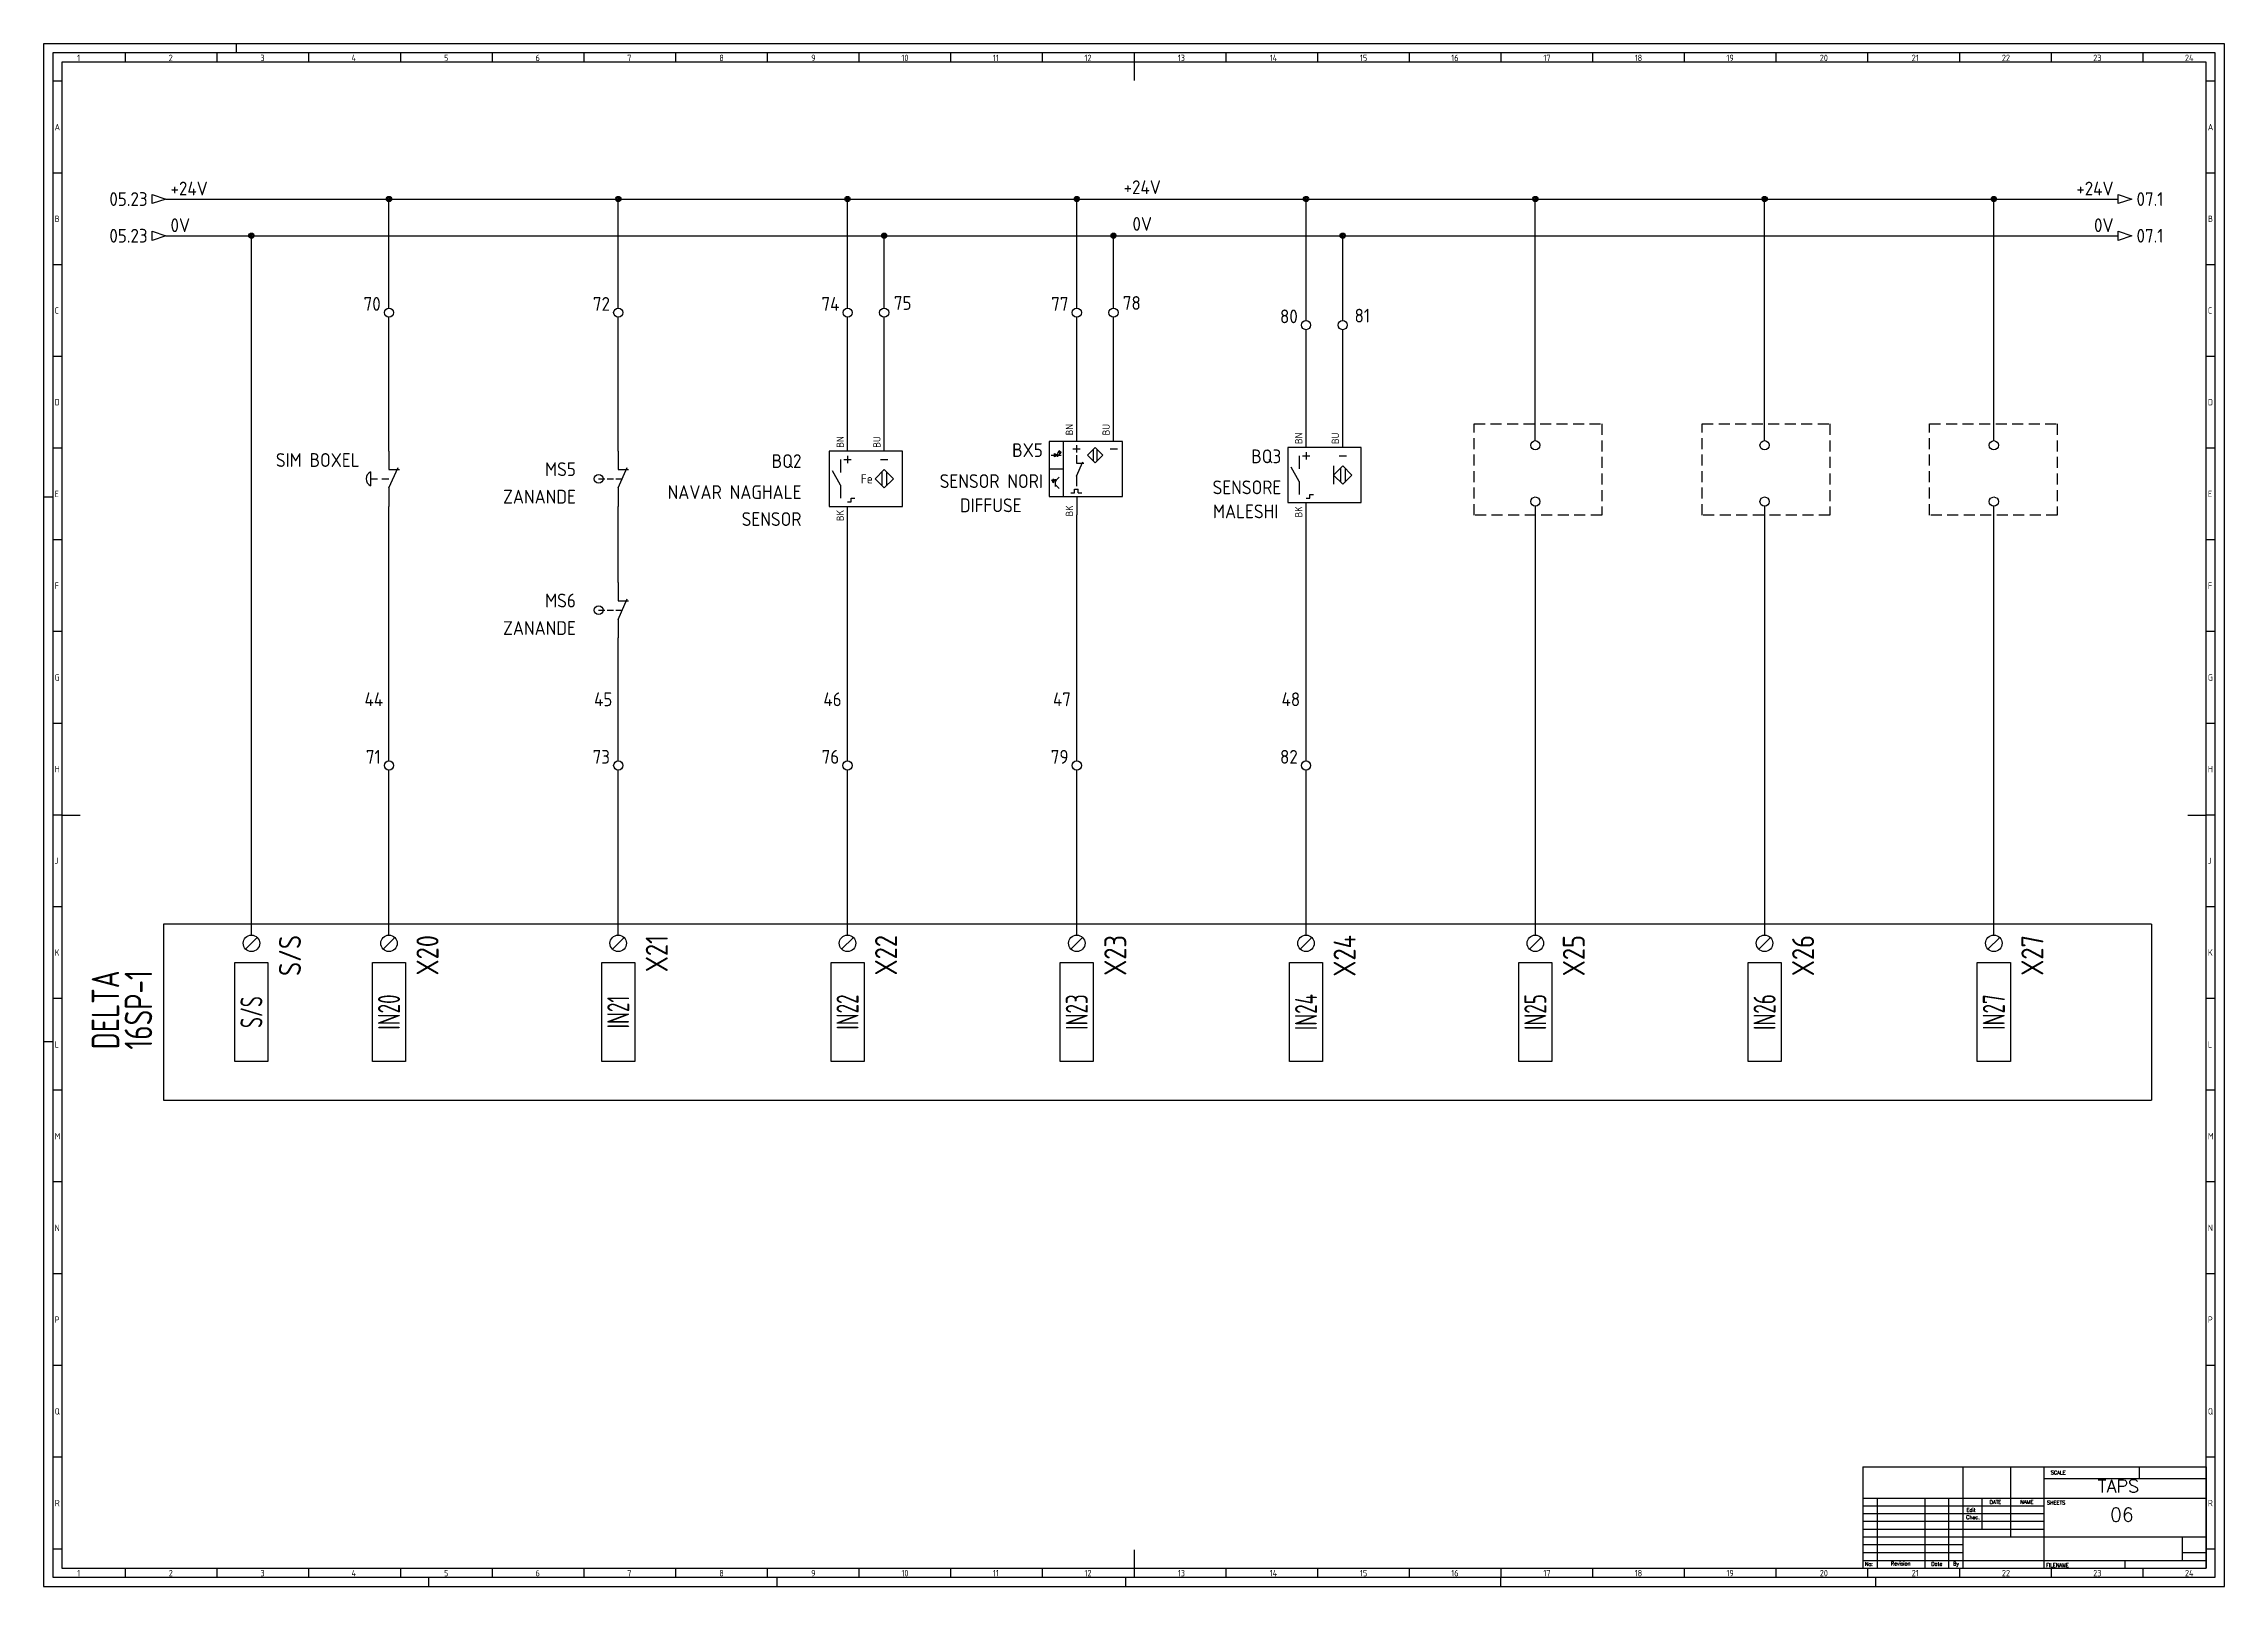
# Model space of a CAD drawing. Header units: millimetres. Extents: x 0 to 1189, y 5 to 846.
import ezdxf
from ezdxf.enums import TextEntityAlignment as Align

# ---------------------------------------------------------------- set-up
doc = ezdxf.new("R2010")
doc.units = ezdxf.units.MM
doc.header["$LTSCALE"] = 12
doc.linetypes.add('DASHED', pattern=[0.75, 0.5, -0.25])
doc.linetypes.add('HIDDEN2', pattern=[0.1875, 0.125, -0.0625])
for name, color, linetype in [('025', 1, 'Continuous'), ('035', 5, 'Continuous'), ('07', 7, 'Continuous'), ('DESC', 1, 'Continuous'), ('LOCBOX', 92, 'HIDDEN2'), ('MISC', 2, 'Continuous'), ('RED_2.5mm^2', 1, 'Continuous'), ('SYMS', 7, 'Continuous'), ('TAGS', 51, 'Continuous'), ('TERMS', 4, 'Continuous'), ('WIRENO', 70, 'Continuous'), ('WIREREF', 61, 'Continuous'), ('WIREREF_DEST', 61, 'Continuous'), ('XREF', 7, 'Continuous')]:
    doc.layers.add(name, color=color, linetype=linetype)
doc.styles.add('ISO Proportional', font='isocp.shx')
doc.styles.add('WD', font='romans.shx')
doc.styles.add('WD_IEC', font='ISOCP2.shx', dxfattribs={"width": 0.9, "height": 4})

# ---------------------------------------------------------------- blocks, each defined once
blk = doc.blocks.new('IEC_border_a0')
at = {"layer": '035', "color": 0}
for p, q in [((0, 841), (0, 0)), ((1189, 841), (0, 841)), ((44.5, 836), (44.5, 831)), ((94.5, 836), (94.5, 831)), ((105, 841), (105, 836)), ((144.5, 836), (144.5, 831)), ((194.5, 836), (194.5, 831)), ((244.5, 836), (244.5, 831)), ((294.5, 836), (294.5, 831)), ((344.5, 836), (344.5, 831)), ((394.5, 836), (394.5, 831)), ((444.5, 836), (444.5, 831)), ((494.5, 836), (494.5, 831)), ((544.5, 836), (544.5, 831)), ((594.5, 836), (594.5, 831)), ((644.5, 836), (644.5, 831)), ((694.5, 836), (694.5, 831)), ((744.5, 836), (744.5, 831)), ((794.5, 836), (794.5, 831)), ((844.5, 836), (844.5, 831)), ((894.5, 836), (894.5, 831)), ((944.5, 836), (944.5, 831)), ((994.5, 836), (994.5, 831)), ((1044.5, 836), (1044.5, 831)), ((1094.5, 836), (1094.5, 831)), ((1144.5, 836), (1144.5, 831)), ((1189, 0), (1189, 841)), ((10, 820.5), (5, 820.5)), ((1184, 820.5), (1179, 820.5)), ((10, 770.5), (5, 770.5)), ((1184, 770.5), (1179, 770.5)), ((10, 720.5), (5, 720.5)), ((1184, 720.5), (1179, 720.5)), ((10, 670.5), (5, 670.5)), ((1184, 670.5), (1179, 670.5)), ((10, 620.5), (5, 620.5)), ((1184, 620.5), (1179, 620.5)), ((0, 594), (5, 594)), ((10, 570.5), (5, 570.5)), ((1184, 570.5), (1179, 570.5)), ((10, 520.5), (5, 520.5)), ((1184, 520.5), (1179, 520.5)), ((10, 470.5), (5, 470.5)), ((1184, 470.5), (1179, 470.5)), ((10, 420.5), (5, 420.5)), ((1184, 420.5), (1179, 420.5)), ((1184, 420.5), (1179, 420.5)), ((10, 370.5), (5, 370.5)), ((1184, 370.5), (1179, 370.5)), ((10, 320.5), (5, 320.5)), ((1184, 320.5), (1179, 320.5)), ((0, 297), (5, 297)), ((10, 270.5), (5, 270.5)), ((1184, 270.5), (1179, 270.5)), ((1184, 270.5), (1179, 270.5)), ((10, 220.5), (5, 220.5)), ((1184, 220.5), (1179, 220.5)), ((10, 170.5), (5, 170.5)), ((1184, 170.5), (1179, 170.5)), ((10, 120.5), (5, 120.5)), ((1184, 120.5), (1179, 120.5)), ((10, 70.5), (5, 70.5)), ((1184, 70.5), (1179, 70.5)), ((10, 20.4), (5.1, 20.4)), ((1184, 20.4), (1179, 20.4)), ((0, 0), (1189, 0)), ((44.5, 10), (44.5, 5)), ((94.5, 10), (94.5, 5)), ((144.5, 10), (144.5, 5)), ((194.5, 10), (194.5, 5)), ((210, 0), (210, 5)), ((244.5, 10), (244.5, 5)), ((294.5, 10), (294.5, 5)), ((344.5, 10), (344.5, 5)), ((394.5, 10), (394.5, 5)), ((400, 0), (400, 5)), ((444.5, 10), (444.5, 5)), ((494.5, 10), (494.5, 5)), ((544.5, 10), (544.5, 5)), ((590, 0), (590, 5)), ((594.5, 10), (594.5, 5)), ((644.5, 10), (644.5, 5)), ((694.5, 10), (694.5, 5)), ((744.5, 10), (744.5, 5)), ((744.5, 10), (744.5, 5)), ((794.5, 10), (794.5, 5)), ((794.5, 0), (794.5, 5)), ((844.5, 10), (844.5, 5)), ((894.5, 10), (894.5, 5)), ((944.5, 10), (944.5, 5)), ((994.5, 10), (994.5, 5)), ((999, 0), (999, 5)), ((1044.5, 10), (1044.5, 5)), ((1094.5, 10), (1094.5, 5)), ((1144.5, 10), (1144.5, 5))]:
    blk.add_line(p, q, dxfattribs=at)
blk.add_lwpolyline([(10, 10), (1179, 10), (1179, 831), (10, 831)], close=True, dxfattribs=at)
at = {"layer": '07', "color": 0}
for p, q in [((594.5, 831), (594.5, 821)), ((10, 420.5), (20, 420.5)), ((1169, 420.5), (1179, 420.5)), ((594.5, 20), (594.5, 10))]:
    blk.add_line(p, q, dxfattribs=at)
blk.add_lwpolyline([(5, 5), (1184, 5), (1184, 836), (5, 836)], close=True, dxfattribs=at)
at = {"layer": '035', "color": 0, "style": 'ISO Proportional'}
for s, p in [('1', (18.3, 831.5)), ('2', (68.2, 831.5)), ('3', (118.2, 831.5)), ('4', (167.9, 831.5)), ('5', (218.3, 831.5)), ('6', (268.2, 831.5)), ('7', (318.2, 831.5)), ('8', (368.4, 831.5)), ('9', (418.5, 831.5)), ('10', (467.7, 831.5)), ('11', (517.5, 831.5)), ('12', (567.5, 831.5)), ('13', (618.4, 831.5)), ('14', (668.5, 831.5)), ('15', (717.7, 831.5)), ('16', (767.5, 831.5)), ('17', (817.7, 831.5)), ('18', (867.5, 831.5)), ('19', (917.5, 831.5)), ('20', (968.4, 831.5)), ('21', (1018.5, 831.5)), ('22', (1067.7, 831.5)), ('23', (1117.5, 831.5)), ('24', (1167.5, 831.5)), ('A', (6, 793.8)), ('A', (1180, 793.8)), ('B', (6, 743.8)), ('B', (1180, 743.8)), ('C', (6, 693.8)), ('C', (1180, 693.8)), ('D', (6, 643.8)), ('D', (1180, 643.8)), ('E', (6, 593.8)), ('E', (1180, 593.8)), ('F', (6, 543.8)), ('F', (1180, 543.8)), ('G', (6, 493.8)), ('G', (1180, 493.8)), ('H', (6, 443.8)), ('H', (1180, 443.8)), ('J', (6, 393.8)), ('J', (1180, 393.8)), ('K', (6, 343.8)), ('K', (1180, 343.8)), ('L', (6, 293.7)), ('L', (1180, 293.7)), ('M', (6, 243.7)), ('M', (1180, 243.7)), ('N', (6, 193.7)), ('N', (1180, 193.7)), ('P', (6, 143.7)), ('P', (1180, 143.7)), ('Q', (6, 93.7)), ('Q', (1180, 93.7)), ('R', (6.1, 43.7)), ('R', (1180, 43.7)), ('1', (18.3, 5.5)), ('2', (68.2, 5.5)), ('3', (118.2, 5.5)), ('4', (167.9, 5.5)), ('5', (218.3, 5.5)), ('6', (268.2, 5.5)), ('7', (318.2, 5.5)), ('8', (368.4, 5.5)), ('9', (418.5, 5.5)), ('10', (467.7, 5.5)), ('11', (517.5, 5.5)), ('12', (567.5, 5.5)), ('13', (618.4, 5.5)), ('14', (668.5, 5.5)), ('15', (717.7, 5.5)), ('16', (767.5, 5.5)), ('17', (817.7, 5.5)), ('18', (867.5, 5.5)), ('19', (917.5, 5.5)), ('20', (968.4, 5.5)), ('21', (1018.5, 5.5)), ('22', (1067.7, 5.5)), ('23', (1117.5, 5.5)), ('24', (1167.5, 5.5))]:
    blk.add_text(s, height=3.5, dxfattribs=at).set_placement(p)
blk = doc.blocks.new('IEC_tblock_a0')
at = {"layer": '035'}
for p, q in [((-106.6, 55.2), (-106.6, 17)), ((-88.4, 48.9), (0, 48.9)), ((-36.4, 55.2), (-36.4, 48.9)), ((-179.4, 38.2), (-179.4, 0)), ((-153.4, 38.2), (-153.4, 0)), ((-140.4, 38.2), (-140.4, 0)), ((-122.2, 38.2), (-122.2, 21.2)), ((-187.2, 34), (-88.4, 34)), ((-187.2, 29.8), (-88.4, 29.8)), ((-187.2, 25.5), (-88.4, 25.5)), ((-187.2, 21.2), (-88.4, 21.2)), ((-187.2, 17), (-132.6, 17)), ((-187.2, 12.8), (-132.6, 12.8)), ((-187.2, 8.5), (-132.6, 8.5)), ((-187.2, 4.2), (0, 4.2)), ((-44.2, 4.2), (-44.2, 0)), ((-13, 8.5), (0, 8.5))]:
    blk.add_line(p, q, dxfattribs=at)
at = {"layer": '07'}
for p, q in [((-187.2, 55.2), (0, 55.2)), ((-187.2, 55.2), (-187.2, 0)), ((-132.6, 55.2), (-132.6, 0)), ((-88.4, 55.2), (-88.4, 0)), ((0, 55.2), (0, 0)), ((-187.2, 38.2), (0, 38.2)), ((-132.6, 17), (0, 17)), ((-13, 17), (-13, 4.2)), ((-187.2, 0), (0, 0))]:
    blk.add_line(p, q, dxfattribs=at)
at = {"style": 'WD'}
for tag, p in [('SCALE', (-69.9, 51.1)), ('SH', (-8.7, 10.1)), ('FILENAME', (-68.1, 0.8))]:
    blk.add_attdef(tag, p, '', height=2, dxfattribs=at)
for tag, height, p in [('CKDATE', 2, (-114.9, 26.6)), ('EDDATE', 2, (-115, 30.8)), ('EDBY', 2, (-98, 30.9)), ('CKBY', 2, (-97.9, 26.3)), ('PROJDESC', 5, (-45.9, 29.2)), ('DWGDESC', 5, (-44.9, 19.7)), ('DWGNO', 3.5, (-48.5, 9.5))]:
    blk.add_attdef(tag, text='', height=height, dxfattribs=at).set_placement(p, align=Align.CENTER)
at = {"style": 'WD', "flags": 1}
blk.add_attdef('WD_TB', (-120.9, 11.9), '', height=2, dxfattribs=at)
at = {"layer": '025', "style": 'WD'}
for s, p in [('SCALE', (-80.6, 51.1)), ('NAME', (-97.7, 35.1)), ('No:', (-183.8, 1.2)), ('Revision', (-166.5, 1.5)), ('Date', (-146.8, 1.3)), ('By', (-136.3, 1.4))]:
    blk.add_text(s, height=2, dxfattribs=at).set_placement(p, align=Align.CENTER)
for s, p in [('DATE', (-118, 35)), ('SHEETS', (-86.7, 34.7)), ('Chec.', (-130.8, 26.7)), ('Edit', (-130.6, 30.7)), ('FILENAME', (-87.2, 0.6))]:
    blk.add_text(s, height=2, dxfattribs=at).set_placement(p)
blk = doc.blocks.new('PLCIO_F85')
blk.add_line((1036, 48), (1036, -48))
at = {"layer": 'SYMS'}
for p, q in [((-48, 48), (-48, -48)), ((1036, 48), (-48, 48)), ((-3.2, 34.3), (3.2, 40.7)), ((71.8, 34.3), (78.2, 40.7)), ((196.8, 34.3), (203.2, 40.7)), ((321.8, 34.3), (328.2, 40.7)), ((446.8, 34.3), (453.2, 40.7)), ((571.8, 34.3), (578.2, 40.7)), ((696.8, 34.3), (703.2, 40.7)), ((821.8, 34.3), (828.2, 40.7)), ((946.8, 34.3), (953.2, 40.7)), ((-9, -27), (-9, 27)), ((-9, 27), (9, 27)), ((9, 27), (9, -27)), ((66, -27), (66, 27)), ((66, 27), (84, 27)), ((84, 27), (84, -27)), ((191, -27), (191, 27)), ((191, 27), (209, 27)), ((209, 27), (209, -27)), ((316, -27), (316, 27)), ((316, 27), (334, 27)), ((334, 27), (334, -27)), ((441, -27), (441, 27)), ((441, 27), (459, 27)), ((459, 27), (459, -27)), ((566, -27), (566, 27)), ((566, 27), (584, 27)), ((584, 27), (584, -27)), ((691, -27), (691, 27)), ((691, 27), (709, 27)), ((709, 27), (709, -27)), ((816, -27), (816, 27)), ((816, 27), (834, 27)), ((834, 27), (834, -27)), ((941, -27), (941, 27)), ((941, 27), (959, 27)), ((959, 27), (959, -27)), ((9, -27), (-9, -27)), ((84, -27), (66, -27)), ((209, -27), (191, -27)), ((334, -27), (316, -27)), ((459, -27), (441, -27)), ((584, -27), (566, -27)), ((709, -27), (691, -27)), ((834, -27), (816, -27)), ((959, -27), (941, -27)), ((-48, -48), (1036, -48))]:
    blk.add_line(p, q, dxfattribs=at)
for centre in [(0, 37.5), (75, 37.5), (200, 37.5), (325, 37.5), (450, 37.5), (575, 37.5), (700, 37.5), (825, 37.5), (950, 37.5)]:
    blk.add_circle(centre, 4.5, dxfattribs=at)
at = {"layer": 'SYMS', "style": 'WD_IEC', "width": 0.9}
for tag, p in [('TERMDESC01', (6.2, 60)), ('TERMDESC02', (81.2, 60)), ('TERMDESC03', (206.2, 60)), ('TERMDESC04', (331.2, 60)), ('TERMDESC05', (456.2, 60)), ('TERMDESC06', (581.2, 60)), ('TERMDESC07', (706.2, 60)), ('TERMDESC08', (831.2, 60)), ('TERMDESC09', (956.2, 60))]:
    blk.add_attdef(tag, text='', height=12, rotation=90, dxfattribs=at).set_placement(p, align=Align.TOP_LEFT)
at = {"layer": 'SYMS', "style": 'WD_IEC', "width": 0.9, "flags": 1}
for tag, p in [('X2TERM01', (0, 42)), ('X2TERM02', (75, 42)), ('X2TERM03', (200, 42)), ('X2TERM04', (325, 42)), ('X2TERM05', (450, 42)), ('X2TERM06', (575, 42)), ('X2TERM07', (700, 42)), ('X2TERM08', (825, 42)), ('X2TERM09', (950, 42))]:
    blk.add_attdef(tag, text='', height=1.92, rotation=90, dxfattribs=at).set_placement(p, align=Align.RIGHT)
at = {"layer": 'SYMS', "style": 'WD_IEC', "width": 0.9}
for tag, p in [('TERM01', (15, 42)), ('TERM02', (90, 42)), ('TERM03', (215, 42)), ('TERM04', (340, 42)), ('TERM05', (465, 42)), ('TERM06', (590, 42)), ('TERM07', (715, 42)), ('TERM08', (840, 42)), ('TERM09', (965, 42))]:
    blk.add_attdef(tag, text='', height=12, rotation=90, dxfattribs=at).set_placement(p, align=Align.TOP_RIGHT)
at = {"layer": 'SYMS', "style": 'WD_IEC'}
for tag, width, p in [('INST', 0.8, (-159, 0)), ('MFG', 0.8, (-123, 0)), ('CAT', 0.8, (-105, 0)), ('LINE1', 0.9, (-87, 0)), ('LINE2', 0.9, (-69, 0)), ('DESC', 0.9, (-50.8, 0)), ('TAG', 0.9, (-30.9, 0)), ('LOC', 0.8, (-141, 0))]:
    blk.add_attdef(tag, text='', height=15, rotation=90, dxfattribs=dict(at, width=width)).set_placement(p, align=Align.CENTER)
at = {"layer": 'SYMS', "style": 'WD_IEC', "width": 0.7}
for tag, p in [('TAGA01', (0, 0)), ('TAGA02', (75, 0)), ('TAGA03', (200, 0)), ('TAGA04', (325, 0)), ('TAGA05', (450, 0)), ('TAGA06', (575, 0)), ('TAGA07', (700, 0)), ('TAGA08', (825, 0)), ('TAGA09', (950, 0))]:
    blk.add_attdef(tag, text='', height=12, rotation=90, dxfattribs=at).set_placement(p, align=Align.MIDDLE_CENTER)
at = {"layer": 'SYMS', "linetype": 'Continuous', "style": 'WD_IEC', "width": 0.9, "flags": 9}
blk.add_attdef('ASSYCODE', text='', height=1.92, rotation=90, dxfattribs=at).set_placement((-102.9, -22.1), align=Align.CENTER)
at = {"layer": 'SYMS', "style": 'WD_IEC', "width": 0.9}
for tag, p in [('DESCA01', (-9, -111)), ('DESCB01', (9, -111)), ('DESCC01', (27, -111)), ('DESCD01', (45, -111)), ('DESCE01', (63, -111)), ('DESCA02', (66, -111)), ('DESCB02', (84, -111)), ('DESCC02', (102, -111)), ('DESCD02', (120, -111)), ('DESCE02', (138, -111)), ('DESCA03', (191, -111)), ('DESCB03', (209, -111)), ('DESCC03', (227, -111)), ('DESCD03', (245, -111)), ('DESCE03', (263, -111)), ('DESCA04', (316, -111)), ('DESCB04', (334, -111)), ('DESCC04', (352, -111)), ('DESCD04', (370, -111)), ('DESCE04', (388, -111)), ('DESCA05', (441, -111)), ('DESCB05', (459, -111)), ('DESCC05', (477, -111)), ('DESCD05', (495, -111)), ('DESCE05', (513, -111)), ('DESCA06', (566, -111)), ('DESCB06', (584, -111)), ('DESCC06', (602, -111)), ('DESCD06', (620, -111)), ('DESCE06', (638, -111)), ('DESCA07', (691, -111)), ('DESCB07', (709, -111)), ('DESCC07', (727, -111)), ('DESCD07', (745, -111)), ('DESCE07', (763, -111)), ('DESCA08', (816, -111)), ('DESCB08', (834, -111)), ('DESCC08', (852, -111)), ('DESCD08', (870, -111)), ('DESCE08', (888, -111)), ('DESCA09', (941, -111)), ('DESCB09', (959, -111)), ('DESCC09', (977, -111)), ('DESCD09', (995, -111)), ('DESCE09', (1013, -111))]:
    blk.add_attdef(tag, text='', height=15, rotation=90, dxfattribs=at).set_placement(p, align=Align.RIGHT)
blk = doc.blocks.new('WDDOT')
for radius in [0.72, 0.449, 0.223]:
    blk.add_circle((0, 0), radius)
blk = doc.blocks.new('HA1D3')
blk.add_lwpolyline([(0, 0), (-3.75, -1.25), (-3.75, 1.25)], close=True)
at = {"style": 'WD_IEC'}
blk.add_attdef('XREF', text='', height=2.5, dxfattribs=at).set_placement((-5, 0), align=Align.MIDDLE_RIGHT)
at = {"style": 'WD_IEC', "flags": 1}
blk.add_attdef('SIGCODE', text='', height=1, dxfattribs=at).set_placement((-2.5, 1.8), align=Align.RIGHT)
at = {"style": 'WD_IEC'}
for tag, p, height, flags in [('X1TERM01', (0, 0), 0.32, 1), ('WIRENO', (1.25, 1), 2.5, 8)]:
    blk.add_attdef(tag, p, '', height=height, dxfattribs=dict(at, flags=flags))
blk.add_attdef('DESC1', text='', height=2.5, dxfattribs=at).set_placement((1.25, -1), align=Align.TOP_LEFT)
blk = doc.blocks.new('WD_WNH')
at = {"linetype": 'Continuous', "style": 'WD_IEC', "width": 0.8}
blk.add_attdef('WIRENO', text='', height=2.5, dxfattribs=at).set_placement((0, 0.75), align=Align.CENTER)
at = {"style": 'WD_IEC', "flags": 1}
for tag, p in [('W08USER', (0, 0.375)), ('W04USER', (0, 0.875)), ('W05USER', (0, 0.75)), ('W09USER', (0, 0.25)), ('W03USER', (0, 1)), ('W06USER', (0, 0.625)), ('W07USER', (0, 0.5)), ('W02USER', (0, 1.125)), ('W01USER', (0, 1.25)), ('W10USER', (0, 0.125))]:
    blk.add_attdef(tag, text='', height=0.08, dxfattribs=at).set_placement(p, align=Align.CENTER)
blk = doc.blocks.new('HA1S1')
blk.add_lwpolyline([(0, 1.25), (3.75, 0), (0, -1.25)], close=True)
at = {"style": 'WD_IEC'}
for tag, height, flags, p in [('WIRENO', 2.5, 8, (-1.25, 1)), ('SIGCODE', 1, 1, (5, 1.8))]:
    blk.add_attdef(tag, text='', height=height, dxfattribs=dict(at, flags=flags)).set_placement(p, align=Align.RIGHT)
at = {"style": 'WD_IEC', "flags": 1}
blk.add_attdef('X4TERM01', (0, 0), '', height=0.32, dxfattribs=at)
at = {"style": 'WD_IEC'}
blk.add_attdef('XREF', text='', height=2.5, dxfattribs=at).set_placement((5, 0), align=Align.MIDDLE_LEFT)
blk.add_attdef('DESC1', text='', height=2.5, dxfattribs=at).set_placement((-1.25, -1), align=Align.TOP_RIGHT)
blk = doc.blocks.new('VT0002')
blk.add_circle((0, 0), 1.25)
at = {"style": 'WD_IEC'}
for tag, p in [('INST', (-2.25, 6.5)), ('LOC', (-2.25, 3.5)), ('DESC1', (-2.25, -6.25)), ('DESC3', (-2.25, -12.25)), ('DESC2', (-2.25, -9.25))]:
    blk.add_attdef(tag, text='', height=2.5, dxfattribs=at).set_placement(p, align=Align.RIGHT)
at = {"style": 'WD_IEC', "flags": 1}
for tag, p, height in [('ASSYCODE', (2.75, 10.75), 1), ('CATDESC', (2.75, 9.25), 1), ('MFG', (2.75, 7.25), 1.5), ('CAT', (2.75, 4.75), 1.5), ('X4PIN01', (-1.25, 1), 0.25), ('X4TERM01', (-1.25, 0), 0.25), ('X4TERMDESC01', (-1.25, 0.5), 0.4), ('STRIPSEQ', (0, 0), 0.025), ('X2PIN01', (0, 2.25), 0.25), ('X2TERM01', (0, 1.25), 0.25), ('X8PIN01', (0, -0.25), 0.25), ('X2TERMDESC01', (0, 1.75), 0.4), ('X1PIN01', (1.25, 1), 0.25), ('X1TERM01', (1.25, 0), 0.25), ('X1TERMDESC01', (1.25, 0.5), 0.4), ('LINKTERM', (0, -0.04), 0.025), ('X8TERM01', (0, -1.25), 0.25), ('X8TERMDESC01', (0, -0.75), 0.4)]:
    blk.add_attdef(tag, p, '', height=height, dxfattribs=at)
at = {"style": 'WD_IEC', "flags": 8}
for tag, height, p in [('TAGSTRIP', 2.5, (-2.25, 0.5)), ('TERM01', 2, (-2.25, -3.25))]:
    blk.add_attdef(tag, text='', height=height, dxfattribs=at).set_placement(p, align=Align.RIGHT)
blk = doc.blocks.new('VPX11IN3')
for p, q in [((0, 6.25), (0, 4.25)), ((-1.875, -1.75), (-4.0625, 2.1875)), ((-1.875, 5.25), (-1.875, 1.75)), ((-1, 5.25), (1, 5.25)), ((9, 5.25), (11, 5.25)), ((9.375, 1.875), (9.375, -1.875)), ((10.625, 1.875), (10.625, -1.875)), ((-1.875, -1.75), (-1.875, -5.25)), ((1, -6.25), (1, -5.25)), ((1, -5.25), (2, -5.25)), ((0, -6.25), (1, -6.25))]:
    blk.add_line(p, q)
for points in [[(-5, -7.5), (15, -7.5), (15, 7.5), (-5, 7.5)], [(10, 2.5), (12.5, 0), (10, -2.5), (7.5, 0)]]:
    blk.add_lwpolyline(points, close=True)
at = {"style": 'WD_IEC'}
blk.add_text('Fe', height=2.5, dxfattribs=at).set_placement((6.875, 0), align=Align.MIDDLE_RIGHT)
for tag, p in [('INST', (-6.75, 10.25)), ('LOC', (-6.75, 6.75)), ('TAG1', (-6.75, 3.25)), ('DESC1', (-6.75, -5.2)), ('DESC3', (-6.75, -12.2)), ('DESC2', (-6.75, -8.7)), ('WDTAGALT', (-6.25, -15.125))]:
    blk.add_attdef(tag, text='', height=2.5, dxfattribs=at).set_placement(p, align=Align.RIGHT)
for tag, p in [('TERM02', (-1, 8.5)), ('TERM03', (9, 8.5))]:
    blk.add_attdef(tag, p, '', height=2, rotation=90, dxfattribs=at)
at = {"style": 'WD_IEC', "flags": 1}
for tag, p, height in [('X2TERM02', (0, 7.5), 0.32), ('X2TERM03', (10, 7.5), 0.32), ('MFG', (17.75, 6.5), 1.5), ('CAT', (17.75, 4), 1.5), ('ASSYCODE', (16, -4), 1), ('FAMILY', (16, -5.5), 1), ('X8TERM01', (0, -7.5), 0.32), ('CATDESC', (16, -7), 1)]:
    blk.add_attdef(tag, p, '', height=height, dxfattribs=at)
at = {"lineweight": 15, "style": 'WD_IEC'}
blk.add_attdef('XREF', text='', height=2.5, dxfattribs=at).set_placement((-6.75, -1.35), align=Align.RIGHT)
at = {"style": 'WD_IEC'}
blk.add_attdef('TERM01', text='', height=2, rotation=90, dxfattribs=at).set_placement((-1, -8.5), align=Align.RIGHT)
blk = doc.blocks.new('VPB12M')
for p, q in [((0, 7.5), (0, 2.5)), ((-5, 1.875), (-5, -1.875)), ((-5, 0), (-3.125, 0)), ((-1.94444, 0), (0, 0)), ((0, -2.5), (2.5, 3.125)), ((0, 2.5), (2.8678, 2.5)), ((0, -2.5), (0, -7.5))]:
    blk.add_line(p, q)
blk.add_arc((-4.21875, 0), 2.03125, 112.61986495, 247.38013505)
at = {"style": 'WD_IEC'}
for tag, p in [('INST', (-8, 10.25)), ('LOC', (-8, 6.75)), ('TAG1', (-8, 3.25)), ('DESC2', (-8, -13.85)), ('DESC1', (-8, -10.35)), ('DESC3', (-8, -17.35))]:
    blk.add_attdef(tag, text='', height=2.5, dxfattribs=at).set_placement(p, align=Align.RIGHT)
blk.add_attdef('TERM01', text='', height=2, rotation=90, dxfattribs=at).set_placement((-1, 7.5), align=Align.RIGHT)
at = {"style": 'WD_IEC', "flags": 1}
for tag, p, height in [('X2TERM01', (0, 7.5), 0.32), ('CONTACT', (0.5, 4.5), 1), ('X1LINK', (1.5, 0), 0.32), ('COMMON', (1.75, 3.25), 1), ('ASSYCODE', (1, -4), 1), ('FAMILY', (1, -5.5), 1), ('X8TERM02', (0, -7.5), 0.32), ('CATDESC', (1, -7), 1)]:
    blk.add_attdef(tag, p, '', height=height, dxfattribs=at)
at = {"style": 'WD_IEC', "flags": 9}
for tag, p in [('MFG', (-8.5, -0.25)), ('CAT', (-8.5, -2.75))]:
    blk.add_attdef(tag, text='', height=1.5, dxfattribs=at).set_placement(p, align=Align.RIGHT)
at = {"style": 'WD_IEC'}
blk.add_attdef('TERM02', (-1, -7.5), '', height=2, rotation=90, dxfattribs=at)
at = {"lineweight": 15, "style": 'WD_IEC'}
blk.add_attdef('XREF', text='', height=2.5, dxfattribs=at).set_placement((-8, -6.35), align=Align.RIGHT)
blk = doc.blocks.new('VLS12C')
for p, q in [((0, 7.5), (0, 2.5)), ((-5.3, 0), (-3.61, 0)), ((-5.3, 0), (-3.61, 0)), ((-2.94, 0), (-1.25, 0)), ((-2.94, 0), (-1.25, 0)), ((-0.58, 0), (1.11, 0)), ((-0.58, 0), (1.11, 0)), ((0, -2.5), (2.5, 3.12)), ((0, 2.5), (2.87, 2.5)), ((0, -2.5), (0, -7.5))]:
    blk.add_line(p, q)
at = {"linetype": 'Continuous'}
blk.add_circle((-5.3, 0), 1.2, dxfattribs=at)
at = {"style": 'WD_IEC'}
for tag, p in [('INST', (-11.5, 6.75)), ('LOC', (-11.5, 3.75)), ('TAG1', (-11.5, 0.75)), ('DESC1', (-11.5, -6.75)), ('XREF', (-11.5, -3.75)), ('DESC3', (-11.5, -12.75)), ('DESC2', (-11.5, -9.75))]:
    blk.add_attdef(tag, text='', height=2.5, dxfattribs=at).set_placement(p, align=Align.RIGHT)
blk.add_attdef('TERM01', text='', height=2, rotation=90, dxfattribs=at).set_placement((-1, 7.5), align=Align.RIGHT)
at = {"style": 'WD_IEC', "flags": 1}
for tag, p, height in [('X2TERM01', (0, 7.5), 0.32), ('MFG', (2.75, 6.5), 1.5), ('X1LINK', (2, 0), 0.32), ('CAT', (2.75, 4), 1.5), ('ASSYCODE', (1, -4), 1), ('FAMILY', (1, -5.5), 1), ('CONTACT', (1.05, -1.35), 1), ('COMMON', (2.3, -2.6), 1), ('X8TERM02', (0, -7.5), 0.32), ('CATDESC', (1, -7), 1)]:
    blk.add_attdef(tag, p, '', height=height, dxfattribs=at)
at = {"style": 'WD_IEC'}
blk.add_attdef('TERM02', (-1, -7.5), '', height=2, rotation=90, dxfattribs=at)
at = {"lineweight": 15, "style": 'WD_IEC'}
blk.add_attdef('WDTAGALT', text='', height=2.5, dxfattribs=at).set_placement((-11.5, -15.75), align=Align.RIGHT)
blk = doc.blocks.new('VPX11TS3')
for p, q in [((0, 6.25), (0, 4.25)), ((-1.875, -1.75), (-4.062, 2.188)), ((-1.875, 5.25), (-1.875, 1.75)), ((-1, 5.25), (1, 5.25)), ((7.5, 2.5), (7.5, -2.5)), ((9, 5.25), (11, 5.25)), ((9.375, 1.875), (9.375, -1.875)), ((10.625, 1.875), (10.625, -1.875)), ((-1.875, -1.75), (-1.875, -5.25)), ((1, -6.25), (1, -5.25)), ((1, -5.25), (2, -5.25)), ((0, -6.25), (1, -6.25))]:
    blk.add_line(p, q)
for points in [[(-5, -7.5), (15, -7.5), (15, 7.5), (-5, 7.5)], [(10, 2.5), (12.5, 0), (10, -2.5), (7.5, 0)]]:
    blk.add_lwpolyline(points, close=True)
at = {"style": 'WD_IEC'}
for tag, p in [('INST', (-6.75, 10.25)), ('LOC', (-6.75, 6.75)), ('TAG1', (-6.75, 3.25)), ('DESC1', (-6.75, -5.2)), ('DESC3', (-6.75, -12.2)), ('DESC2', (-6.75, -8.7))]:
    blk.add_attdef(tag, text='', height=2.5, dxfattribs=at).set_placement(p, align=Align.RIGHT)
for tag, p in [('TERM02', (-1, 8.5)), ('TERM03', (9, 8.5))]:
    blk.add_attdef(tag, p, '', height=2, rotation=90, dxfattribs=at)
at = {"style": 'WD_IEC', "flags": 1}
for tag, p, height in [('X2TERM02', (0, 7.5), 0.32), ('X2TERM03', (10, 7.5), 0.32), ('MFG', (17.75, 6.5), 1.5), ('CAT', (17.75, 4), 1.5), ('ASSYCODE', (16, -4), 1), ('FAMILY', (16, -5.5), 1), ('X8TERM01', (0, -7.5), 0.32), ('CATDESC', (16, -7), 1)]:
    blk.add_attdef(tag, p, '', height=height, dxfattribs=at)
at = {"lineweight": 15, "style": 'WD_IEC'}
for tag, p in [('XREF', (-6.75, -1.35)), ('WDTAGALT', (-6.5, -15))]:
    blk.add_attdef(tag, text='', height=2.5, dxfattribs=at).set_placement(p, align=Align.RIGHT)
at = {"style": 'WD_IEC'}
blk.add_attdef('TERM01', text='', height=2, rotation=90, dxfattribs=at).set_placement((-1, -8.5), align=Align.RIGHT)
blk = doc.blocks.new('VPE12B24')
for p, q in [((0, 7.5), (0, 12.5)), ((10, 7.5), (10, 12.5)), ((2.5, 7.5), (-7.5, 7.5)), ((-7.5, 7.5), (-7.5, -7.5)), ((-3.75, 7.5), (-3.75, -7.5)), ((-0.06, 6.49), (-0.06, 4.49)), ((12.5, 7.5), (2.5, 7.5)), ((12.5, -7.5), (12.5, 7.5)), ((-6.94, 3.72), (-4.24, 3.72)), ((-6.04, 4.17), (-5.14, 3.72)), ((-6.04, 3.26), (-6.04, 4.17)), ((-5.14, 3.72), (-6.04, 3.26)), ((-4.92, 4.61), (-5.25, 4.27)), ((-5.14, 3.26), (-5.14, 4.17)), ((-4.58, 4.94), (-5.03, 4.72)), ((-5.03, 4.72), (-4.81, 4.5)), ((-4.58, 4.27), (-4.92, 3.94)), ((-4.81, 4.5), (-4.58, 4.94)), ((-4.25, 4.61), (-4.69, 4.38)), ((-4.69, 4.38), (-4.47, 4.16)), ((-4.47, 4.16), (-4.25, 4.61)), ((-1.06, 5.49), (0.94, 5.49)), ((-0.07, 3.71), (-0.07, 1.53)), ((-0.07, -1.97), (1.68, 1.97)), ((-0.07, 1.53), (1.94, 1.53)), ((4.45, 5.31), (4.45, 2.18)), ((5.49, 5.31), (5.49, 2.18)), ((9.09, 5.49), (11.09, 5.49)), ((-7.5, 0), (-3.75, 0)), ((-6.57, -3.37), (-6.91, -3.03)), ((-6.46, -3.26), (-6.69, -3.48)), ((-6.69, -3.48), (-6.24, -3.7)), ((-6.24, -3.03), (-6.57, -2.7)), ((-6.24, -3.7), (-6.46, -3.26)), ((-6.13, -2.92), (-6.35, -3.14)), ((-6.35, -3.14), (-5.9, -3.37)), ((-5.9, -3.37), (-6.13, -2.92)), ((-5.91, -3.36), (-4.81, -2.27)), ((-5.91, -2.8), (-5.91, -4.77)), ((-5.68, -2.92), (-5.91, -3.36)), ((-5.91, -3.36), (-5.46, -3.14)), ((-5.91, -4.29), (-4.81, -5.38)), ((-0.58, -6.56), (-0.58, -5.56)), ((-0.58, -5.56), (0.42, -5.56)), ((-0.07, -1.97), (-0.07, -4.68)), ((0.42, -6.56), (0.42, -5.56)), ((-7.5, -7.5), (12.5, -7.5)), ((-1.58, -6.56), (-0.58, -6.56)), ((0, -7.5), (0, -12.5)), ((0.42, -6.56), (1.42, -6.56))]:
    blk.add_line(p, q)
blk.add_lwpolyline([(4.97, 5.83), (7.06, 3.74), (4.97, 1.65), (2.88, 3.74)], close=True)
for points in [[(-5.03, 4.72), (-4.81, 4.5), (-4.58, 4.94)], [(-4.69, 4.38), (-4.47, 4.16), (-4.25, 4.61)], [(-6.46, -3.26), (-6.69, -3.48), (-6.24, -3.7)], [(-6.13, -2.92), (-6.35, -3.14), (-5.9, -3.37)], [(-5.46, -3.14), (-5.68, -2.92), (-5.91, -3.36)]]:
    blk.add_solid(points)
at = {"style": 'WD_IEC'}
for tag, p in [('INST', (-9.25, 12)), ('LOC', (-9.25, 8)), ('XREF', (-9.25, -1.35)), ('TAG1', (-9.25, 3.25)), ('DESC1', (-9.25, -5.2)), ('DESC3', (-9.25, -13.2)), ('DESC2', (-9.25, -9.2))]:
    blk.add_attdef(tag, text='', height=2.5, dxfattribs=at).set_placement(p, align=Align.RIGHT)
for tag, p in [('TERM01', (-1, 12.23)), ('TERM02', (9, 12.23))]:
    blk.add_attdef(tag, text='', height=2, rotation=90, dxfattribs=at).set_placement(p, align=Align.RIGHT)
at = {"style": 'WD_IEC', "flags": 1}
for tag, p, height in [('X2TERM01', (0, 12.5), 0.32), ('X2TERM02', (10, 12.5), 0.32), ('MFG', (13.32, 6.13), 1.5), ('X4LINK', (-7.5, 0), 0.32), ('X1LINK', (12.5, 0), 0.32), ('CAT', (13.32, 3.63), 1.5), ('ASSYCODE', (13.5, -4.57), 1), ('FAMILY', (13.5, -6.07), 1), ('CATDESC', (13.5, -7.57), 1), ('X8TERM03', (0, -12.5), 0.32)]:
    blk.add_attdef(tag, p, '', height=height, dxfattribs=at)
at = {"style": 'WD_IEC'}
blk.add_attdef('TERM03', (-1, -12.96), '', height=2, rotation=90, dxfattribs=at)
blk = doc.blocks.new('WD_WNV')
at = {"linetype": 'Continuous', "style": 'WD_IEC', "width": 0.8}
blk.add_attdef('WIRENO', text='', height=2.5, dxfattribs=at).set_placement((-1.6, 0), align=Align.MIDDLE_RIGHT)
at = {"style": 'WD_IEC', "flags": 1}
for tag, p in [('W08USER', (-1, 0.375)), ('W04USER', (-1, 0.875)), ('W05USER', (-1, 0.75)), ('W09USER', (-1, 0.25)), ('W03USER', (-1, 1)), ('W06USER', (-1, 0.625)), ('W07USER', (-1, 0.5)), ('W02USER', (-1, 1.125)), ('W01USER', (-1, 1.25)), ('W10USER', (-1, 0.125))]:
    blk.add_attdef(tag, text='', height=0.08, dxfattribs=at).set_placement(p, align=Align.CENTER)

msp = doc.modelspace()

# ---------------------------------------------------------------- linework, layer by layer
at = {"layer": 'LOCBOX', "color": 0, "linetype": 'DASHED'}
for points in [[(779.9, 638.6), (849.5, 638.6), (849.5, 588.9), (779.9, 588.9)], [(904.3, 638.6), (973.9, 638.6), (973.9, 588.9), (904.3, 588.9)], [(1028.3, 638.6), (1097.9, 638.6), (1097.9, 588.9), (1028.3, 588.9)]]:
    msp.add_lwpolyline(points, close=True, dxfattribs=at)
at = {"layer": 'RED_2.5mm^2', "color": 0}
for p, q in [((66.7, 761.2), (1131.1, 761.2)), ((188.3, 701.8), (188.3, 761.2)), ((313.3, 701.8), (313.3, 761.2)), ((438.3, 701.8), (438.3, 761.2)), ((563.3, 701.8), (563.3, 761.2)), ((688.3, 695), (688.3, 761.2)), ((813.3, 629.5), (813.3, 761.2)), ((938.3, 629.5), (938.3, 761.2)), ((1063.3, 629.5), (1063.3, 761.2)), ((66.7, 741.2), (1131.1, 741.2)), ((113.3, 360), (113.3, 741.2)), ((458.3, 701.8), (458.3, 741.2)), ((583.3, 701.8), (583.3, 741.2)), ((708.3, 695), (708.3, 741.2)), ((188.3, 623.7), (188.3, 696.8)), ((313.3, 623.7), (313.3, 696.8)), ((438.3, 623.7), (438.3, 696.8)), ((458.3, 623.7), (458.3, 696.8)), ((563.3, 639.1), (563.3, 696.8)), ((583.3, 639.1), (583.3, 696.8)), ((688.3, 625.7), (688.3, 690)), ((708.3, 625.7), (708.3, 690)), ((688.3, 454.9), (688.3, 595.7)), ((188.3, 454.9), (188.3, 593.7)), ((313.3, 552.1), (313.3, 593.7)), ((438.3, 454.9), (438.3, 593.7)), ((563.3, 454.9), (563.3, 589.1)), ((813.3, 593.8), (813.3, 360)), ((938.3, 593.8), (938.3, 360)), ((1063.3, 360), (1063.3, 593.8)), ((313.3, 454.9), (313.3, 522.1)), ((188.3, 360), (188.3, 449.9)), ((313.3, 360), (313.3, 449.9)), ((438.3, 360), (438.3, 449.9)), ((563.3, 360), (563.3, 449.9)), ((688.3, 360), (688.3, 449.9))]:
    msp.add_line(p, q, dxfattribs=at)

# ---------------------------------------------------------------- block references
msp.add_blockref('IEC_border_a0', (0, 4.9))
ref = msp.add_blockref('IEC_tblock_a0', (1179, 14.9))
ref.add_attrib('SH', '06', (1126.7, 40.3), dxfattribs={"height": 7.5, "style": 'WD'})
ref.add_attrib('PROJDESC', 'TAPS', dxfattribs={"height": 7, "style": 'WD'}).set_placement((1131.2, 56.1), align=Align.CENTER)
at = {"layer": 'SYMS', "color": 0}
ref = msp.add_blockref('HA1D3', (66.7, 761.2), dxfattribs=dict(at, xscale=2, yscale=2, zscale=2))
ref.add_attrib('XREF', '05.23', dxfattribs={"layer": 'XREF', "height": 7.5, "style": 'WD_IEC'}).set_placement((56.7, 761.2), align=Align.MIDDLE_RIGHT)
ref.add_attrib('WIRENO', '+24V', (69.2, 763.2), dxfattribs={"layer": 'WIREREF_DEST', "height": 7.5, "style": 'WD_IEC', "flags": 8})
at = {"layer": 'SYMS', "color": 0, "xscale": 2, "yscale": 2, "zscale": 2}
for name, p in [('WDDOT', (188.3, 761.2)), ('WDDOT', (113.3, 741.2)), ('WDDOT', (458.3, 741.2)), ('WDDOT', (583.3, 741.2)), ('VT0002', (813.3, 627)), ('VT0002', (938.3, 627)), ('VT0002', (1063.3, 627)), ('VT0002', (813.3, 596.3)), ('VT0002', (938.3, 596.3)), ('VT0002', (1063.3, 596.3))]:
    msp.add_blockref(name, p, dxfattribs=at)
at = {"layer": 'SYMS', "xscale": 2, "yscale": 2, "zscale": 2}
for p in [(313.3, 761.2), (438.3, 761.2), (563.3, 761.2), (688.3, 761.2), (813.3, 761.2), (938.3, 761.2), (1063.3, 761.2), (708.3, 741.2)]:
    msp.add_blockref('WDDOT', p, dxfattribs=at)
at = {"layer": 'SYMS', "color": 0}
ref = msp.add_blockref('HA1S1', (1131.1, 761.2), dxfattribs=dict(at, xscale=2, yscale=2, zscale=2))
ref.add_attrib('XREF', '07.1', dxfattribs={"layer": 'XREF', "height": 7.5, "style": 'WD_IEC'}).set_placement((1141.1, 761.2), align=Align.MIDDLE_LEFT)
ref.add_attrib('WIRENO', '+24V', dxfattribs={"layer": 'WIREREF', "height": 7.5, "style": 'WD_IEC', "flags": 8}).set_placement((1128.6, 763.2), align=Align.RIGHT)
ref = msp.add_blockref('HA1D3', (66.7, 741.2), dxfattribs=dict(at, xscale=2, yscale=2, zscale=2))
ref.add_attrib('XREF', '05.23', dxfattribs={"layer": 'XREF', "height": 7.5, "style": 'WD_IEC'}).set_placement((56.7, 741.2), align=Align.MIDDLE_RIGHT)
ref.add_attrib('WIRENO', '0V', (69.2, 743.2), dxfattribs={"layer": 'WIREREF_DEST', "height": 7.5, "style": 'WD_IEC', "flags": 8})
ref = msp.add_blockref('HA1S1', (1131.1, 741.2), dxfattribs=dict(at, xscale=2, yscale=2, zscale=2))
ref.add_attrib('XREF', '07.1', dxfattribs={"layer": 'XREF', "height": 7.5, "style": 'WD_IEC'}).set_placement((1141.1, 741.2), align=Align.MIDDLE_LEFT)
ref.add_attrib('WIRENO', '0V', dxfattribs={"layer": 'WIREREF', "height": 7.5, "style": 'WD_IEC', "flags": 8}).set_placement((1128.6, 743.2), align=Align.RIGHT)
ref = msp.add_blockref('VT0002', (188.3, 699.3), dxfattribs=dict(at, xscale=2, yscale=2, zscale=2))
ref.add_attrib('TAGSTRIP', '70', dxfattribs={"layer": 'TAGS', "height": 7.5, "style": 'WD_IEC', "flags": 8}).set_placement((183.8, 700.3), align=Align.RIGHT)
ref = msp.add_blockref('VT0002', (313.3, 699.3), dxfattribs=dict(at, xscale=2, yscale=2, zscale=2))
ref.add_attrib('TAGSTRIP', '72', dxfattribs={"layer": 'TAGS', "height": 7.5, "style": 'WD_IEC', "flags": 8}).set_placement((308.8, 700.3), align=Align.RIGHT)
ref = msp.add_blockref('VT0002', (438.4, 699.3), dxfattribs=dict(at, xscale=2, yscale=2, zscale=2))
ref.add_attrib('TAGSTRIP', '74', dxfattribs={"layer": 'TAGS', "height": 7.5, "style": 'WD_IEC', "flags": 8}).set_placement((433.9, 700.3), align=Align.RIGHT)
ref = msp.add_blockref('VT0002', (458.3, 699.3), dxfattribs=dict(at, xscale=2, yscale=2, zscale=2))
ref.add_attrib('TAGSTRIP', '75', dxfattribs={"layer": 'TAGS', "height": 7.5, "style": 'WD_IEC', "flags": 8}).set_placement((473.2, 700.8), align=Align.RIGHT)
ref = msp.add_blockref('VT0002', (563.3, 699.3), dxfattribs=dict(at, xscale=2, yscale=2, zscale=2))
ref.add_attrib('TAGSTRIP', '77', dxfattribs={"layer": 'TAGS', "height": 7.5, "style": 'WD_IEC', "flags": 8}).set_placement((558.8, 700.3), align=Align.RIGHT)
ref = msp.add_blockref('VT0002', (583.3, 699.3), dxfattribs=dict(at, xscale=2, yscale=2, zscale=2))
ref.add_attrib('TAGSTRIP', '78', dxfattribs={"layer": 'TAGS', "height": 7.5, "style": 'WD_IEC', "flags": 8}).set_placement((598.2, 700.8), align=Align.RIGHT)
ref = msp.add_blockref('VT0002', (688.3, 692.5), dxfattribs=dict(at, xscale=2, yscale=2, zscale=2))
ref.add_attrib('TAGSTRIP', '80', dxfattribs={"layer": 'TAGS', "height": 7.5, "style": 'WD_IEC', "flags": 8}).set_placement((683.8, 693.5), align=Align.RIGHT)
ref = msp.add_blockref('VT0002', (708.3, 692.5), dxfattribs=dict(at, xscale=2, yscale=2, zscale=2))
ref.add_attrib('TAGSTRIP', '81', dxfattribs={"layer": 'TAGS', "height": 7.5, "style": 'WD_IEC', "flags": 8}).set_placement((723.2, 693.9), align=Align.RIGHT)
ref = msp.add_blockref('VPX11IN3', (438.3, 608.7), dxfattribs=dict(at, xscale=2, yscale=2, zscale=2))
ref.add_attrib('TERM03', 'BU', (456.3, 625.7), dxfattribs={"layer": 'TERMS', "height": 4, "rotation": 90, "style": 'WD_IEC'})
ref.add_attrib('TERM02', 'BN', (436.3, 625.7), dxfattribs={"layer": 'TERMS', "height": 4, "rotation": 90, "style": 'WD_IEC'})
ref.add_attrib('TERM01', 'BK', dxfattribs={"layer": 'TERMS', "height": 4, "rotation": 90, "style": 'WD_IEC'}).set_placement((436.3, 591.7), align=Align.RIGHT)
ref.add_attrib('DESC2', 'SENSOR', dxfattribs={"layer": 'DESC', "height": 7.5, "style": 'WD_IEC'}).set_placement((413.2, 583), align=Align.RIGHT)
ref.add_attrib('DESC1', 'NAVAR NAGHALE', dxfattribs={"layer": 'DESC', "height": 7.5, "style": 'WD_IEC'}).set_placement((413.2, 597.7), align=Align.RIGHT)
ref.add_attrib('TAG1', 'BQ2', dxfattribs={"layer": 'TAGS', "height": 7.5, "style": 'WD_IEC'}).set_placement((413.2, 614.6), align=Align.RIGHT)
at = {"layer": 'SYMS'}
ref = msp.add_blockref('VPE12B24', (563.3, 614.1), dxfattribs=dict(at, xscale=2, yscale=2, zscale=2))
ref.add_attrib('TERM02', 'BU', dxfattribs={"layer": 'TERMS', "height": 4, "rotation": 90, "style": 'WD_IEC'}).set_placement((581.3, 638.6), align=Align.RIGHT)
ref.add_attrib('TAG1', 'BX5', dxfattribs={"layer": 'TAGS', "height": 7.5, "style": 'WD_IEC'}).set_placement((544.8, 620.6), align=Align.RIGHT)
ref.add_attrib('DESC1', 'SENSOR NORI', dxfattribs={"layer": 'DESC', "height": 7.5, "style": 'WD_IEC'}).set_placement((544.8, 603.7), align=Align.RIGHT)
ref.add_attrib('DESC2', 'DIFFUSE', dxfattribs={"layer": 'DESC', "height": 7.5, "style": 'WD_IEC'}).set_placement((533.2, 590.5), align=Align.RIGHT)
ref.add_attrib('TERM01', 'BN', dxfattribs={"layer": 'TERMS', "height": 4, "rotation": 90, "style": 'WD_IEC'}).set_placement((561.3, 638.6), align=Align.RIGHT)
ref.add_attrib('TERM03', 'BK', (561.3, 588.2), dxfattribs={"layer": 'TERMS', "height": 4, "rotation": 90, "style": 'WD_IEC'})
ref = msp.add_blockref('VPX11TS3', (688.3, 610.7), dxfattribs=dict(at, xscale=2, yscale=2, zscale=2))
ref.add_attrib('TERM03', 'BU', (706.3, 627.7), dxfattribs={"layer": 'TERMS', "height": 4, "rotation": 90, "style": 'WD_IEC'})
ref.add_attrib('TERM02', 'BN', (686.3, 627.7), dxfattribs={"layer": 'TERMS', "height": 4, "rotation": 90, "style": 'WD_IEC'})
ref.add_attrib('TERM01', 'BK', dxfattribs={"layer": 'TERMS', "height": 4, "rotation": 90, "style": 'WD_IEC'}).set_placement((686.3, 593.7), align=Align.RIGHT)
ref.add_attrib('DESC2', 'MALESHI', dxfattribs={"layer": 'DESC', "height": 7.5, "style": 'WD_IEC'}).set_placement((673.2, 587.2), align=Align.RIGHT)
ref.add_attrib('DESC1', 'SENSORE', dxfattribs={"layer": 'DESC', "height": 7.5, "style": 'WD_IEC'}).set_placement((674.8, 600.3), align=Align.RIGHT)
ref.add_attrib('TAG1', 'BQ3', dxfattribs={"layer": 'TAGS', "height": 7.5, "style": 'WD_IEC'}).set_placement((674.8, 617.2), align=Align.RIGHT)
at = {"layer": 'SYMS', "color": 0}
ref = msp.add_blockref('VPB12M', (188.3, 608.7), dxfattribs=dict(at, xscale=2, yscale=2, zscale=2))
ref.add_attrib('TAG1', 'SIM BOXEL', dxfattribs={"layer": 'TAGS', "height": 7.5, "style": 'WD_IEC'}).set_placement((172.3, 615.2), align=Align.RIGHT)
ref = msp.add_blockref('VLS12C', (313.2, 608.7), dxfattribs=dict(at, xscale=2, yscale=2, zscale=2))
ref.add_attrib('DESC1', 'ZANANDE', dxfattribs={"layer": 'DESC', "height": 7.5, "style": 'WD_IEC'}).set_placement((290.2, 595.2), align=Align.RIGHT)
ref.add_attrib('TAG1', 'MS5', dxfattribs={"layer": 'TAGS', "height": 7.5, "style": 'WD_IEC'}).set_placement((290.2, 610.2), align=Align.RIGHT)
ref = msp.add_blockref('VLS12C', (313.2, 537.1), dxfattribs=dict(at, xscale=2, yscale=2, zscale=2))
ref.add_attrib('DESC1', 'ZANANDE', dxfattribs={"layer": 'DESC', "height": 7.5, "style": 'WD_IEC'}).set_placement((290.2, 523.6), align=Align.RIGHT)
ref.add_attrib('TAG1', 'MS6', dxfattribs={"layer": 'TAGS', "height": 7.5, "style": 'WD_IEC'}).set_placement((290.2, 538.6), align=Align.RIGHT)
ref = msp.add_blockref('VT0002', (188.3, 452.4), dxfattribs=dict(at, xscale=2, yscale=2, zscale=2))
ref.add_attrib('TAGSTRIP', '71', dxfattribs={"layer": 'TAGS', "height": 7.5, "style": 'WD_IEC', "flags": 8}).set_placement((183.8, 453.4), align=Align.RIGHT)
ref = msp.add_blockref('VT0002', (313.3, 452.4), dxfattribs=dict(at, xscale=2, yscale=2, zscale=2))
ref.add_attrib('TAGSTRIP', '73', dxfattribs={"layer": 'TAGS', "height": 7.5, "style": 'WD_IEC', "flags": 8}).set_placement((308.8, 453.4), align=Align.RIGHT)
ref = msp.add_blockref('VT0002', (438.3, 452.4), dxfattribs=dict(at, xscale=2, yscale=2, zscale=2))
ref.add_attrib('TAGSTRIP', '76', dxfattribs={"layer": 'TAGS', "height": 7.5, "style": 'WD_IEC', "flags": 8}).set_placement((433.8, 453.4), align=Align.RIGHT)
ref = msp.add_blockref('VT0002', (563.3, 452.4), dxfattribs=dict(at, xscale=2, yscale=2, zscale=2))
ref.add_attrib('TAGSTRIP', '79', dxfattribs={"layer": 'TAGS', "height": 7.5, "style": 'WD_IEC', "flags": 8}).set_placement((558.8, 453.4), align=Align.RIGHT)
ref = msp.add_blockref('VT0002', (688.3, 452.4), dxfattribs=dict(at, xscale=2, yscale=2, zscale=2))
ref.add_attrib('TAGSTRIP', '82', dxfattribs={"layer": 'TAGS', "height": 7.5, "style": 'WD_IEC', "flags": 8}).set_placement((683.8, 453.4), align=Align.RIGHT)
ref = msp.add_blockref('PLCIO_F85', (113.3, 318), dxfattribs=at)
ref.add_attrib('TERM01', 'S/S', dxfattribs={"layer": 'TERMS', "height": 12, "rotation": 90, "style": 'WD_IEC', "width": 0.9}).set_placement((128.3, 360), align=Align.TOP_RIGHT)
ref.add_attrib('TAGA01', 'S/S', dxfattribs={"layer": 'TAGS', "height": 12, "rotation": 90, "style": 'WD_IEC', "width": 0.7}).set_placement((113.3, 318), align=Align.MIDDLE_CENTER)
ref.add_attrib('CAT', '16SP-1', dxfattribs={"layer": 'MISC', "height": 15, "rotation": 90, "style": 'WD_IEC', "width": 0.8}).set_placement((59.2, 319.2), align=Align.CENTER)
ref.add_attrib('MFG', 'DELTA', dxfattribs={"layer": 'MISC', "height": 15, "rotation": 90, "style": 'WD_IEC', "width": 0.8}).set_placement((41.2, 319.2), align=Align.CENTER)
ref.add_attrib('TERM02', 'X20', dxfattribs={"layer": 'TERMS', "height": 12, "rotation": 90, "style": 'WD_IEC', "width": 0.9}).set_placement((203.3, 360), align=Align.TOP_RIGHT)
ref.add_attrib('TAGA02', 'IN20', dxfattribs={"layer": 'TAGS', "height": 12, "rotation": 90, "style": 'WD_IEC', "width": 0.7}).set_placement((188.3, 318), align=Align.MIDDLE_CENTER)
ref.add_attrib('TERM03', 'X21', dxfattribs={"layer": 'TERMS', "height": 12, "rotation": 90, "style": 'WD_IEC', "width": 0.9}).set_placement((328.3, 360), align=Align.TOP_RIGHT)
ref.add_attrib('TAGA03', 'IN21', dxfattribs={"layer": 'TAGS', "height": 12, "rotation": 90, "style": 'WD_IEC', "width": 0.7}).set_placement((313.3, 318), align=Align.MIDDLE_CENTER)
ref.add_attrib('TERM04', 'X22', dxfattribs={"layer": 'TERMS', "height": 12, "rotation": 90, "style": 'WD_IEC', "width": 0.9}).set_placement((453.3, 360), align=Align.TOP_RIGHT)
ref.add_attrib('TAGA04', 'IN22', dxfattribs={"layer": 'TAGS', "height": 12, "rotation": 90, "style": 'WD_IEC', "width": 0.7}).set_placement((438.3, 318), align=Align.MIDDLE_CENTER)
ref.add_attrib('TERM05', 'X23', dxfattribs={"layer": 'TERMS', "height": 12, "rotation": 90, "style": 'WD_IEC', "width": 0.9}).set_placement((578.3, 360), align=Align.TOP_RIGHT)
ref.add_attrib('TAGA05', 'IN23', dxfattribs={"layer": 'TAGS', "height": 12, "rotation": 90, "style": 'WD_IEC', "width": 0.7}).set_placement((563.3, 318), align=Align.MIDDLE_CENTER)
ref.add_attrib('TERM06', 'X24', dxfattribs={"layer": 'TERMS', "height": 12, "rotation": 90, "style": 'WD_IEC', "width": 0.9}).set_placement((703.3, 360), align=Align.TOP_RIGHT)
ref.add_attrib('TAGA06', 'IN24', dxfattribs={"layer": 'TAGS', "height": 12, "rotation": 90, "style": 'WD_IEC', "width": 0.7}).set_placement((688.3, 318), align=Align.MIDDLE_CENTER)
ref.add_attrib('TERM07', 'X25', dxfattribs={"layer": 'TERMS', "height": 12, "rotation": 90, "style": 'WD_IEC', "width": 0.9}).set_placement((828.3, 360), align=Align.TOP_RIGHT)
ref.add_attrib('TAGA07', 'IN25', dxfattribs={"layer": 'TAGS', "height": 12, "rotation": 90, "style": 'WD_IEC', "width": 0.7}).set_placement((813.3, 318), align=Align.MIDDLE_CENTER)
ref.add_attrib('TERM08', 'X26', dxfattribs={"layer": 'TERMS', "height": 12, "rotation": 90, "style": 'WD_IEC', "width": 0.9}).set_placement((953.3, 360), align=Align.TOP_RIGHT)
ref.add_attrib('TAGA08', 'IN26', dxfattribs={"layer": 'TAGS', "height": 12, "rotation": 90, "style": 'WD_IEC', "width": 0.7}).set_placement((938.3, 318), align=Align.MIDDLE_CENTER)
ref.add_attrib('TERM09', 'X27', dxfattribs={"layer": 'TERMS', "height": 12, "rotation": 90, "style": 'WD_IEC', "width": 0.9}).set_placement((1078.3, 360), align=Align.TOP_RIGHT)
ref.add_attrib('TAGA09', 'IN27', dxfattribs={"layer": 'TAGS', "height": 12, "rotation": 90, "style": 'WD_IEC', "width": 0.7}).set_placement((1063.3, 318), align=Align.MIDDLE_CENTER)
at = {"layer": 'WIRENO', "color": 0}
ref = msp.add_blockref('WD_WNH', (598.9, 761.2), dxfattribs=dict(at, xscale=2, yscale=2, zscale=2))
ref.add_attrib('WIRENO', '+24V', dxfattribs={"linetype": 'Continuous', "height": 7.5, "style": 'WD_IEC'}).set_placement((599, 763.9), align=Align.CENTER)
ref = msp.add_blockref('WD_WNH', (598.9, 741.2), dxfattribs=dict(at, xscale=2, yscale=2, zscale=2))
ref.add_attrib('WIRENO', '0V', dxfattribs={"linetype": 'Continuous', "height": 7.5, "style": 'WD_IEC'}).set_placement((599, 743.9), align=Align.CENTER)
at = {"layer": 'WIRENO'}
ref = msp.add_blockref('WD_WNV', (188.3, 488.5), dxfattribs=dict(at, xscale=2, yscale=2, zscale=2))
ref.add_attrib('WIRENO', '44', dxfattribs={"linetype": 'Continuous', "height": 7.5, "style": 'WD_IEC'}).set_placement((185.1, 488.5), align=Align.MIDDLE_RIGHT)
ref = msp.add_blockref('WD_WNV', (313.3, 488.5), dxfattribs=dict(at, xscale=2, yscale=2, zscale=2))
ref.add_attrib('WIRENO', '45', dxfattribs={"linetype": 'Continuous', "height": 7.5, "style": 'WD_IEC'}).set_placement((310.1, 488.5), align=Align.MIDDLE_RIGHT)
ref = msp.add_blockref('WD_WNV', (438.3, 488.5), dxfattribs=dict(at, xscale=2, yscale=2, zscale=2))
ref.add_attrib('WIRENO', '46', dxfattribs={"linetype": 'Continuous', "height": 7.5, "style": 'WD_IEC'}).set_placement((435.1, 488.5), align=Align.MIDDLE_RIGHT)
ref = msp.add_blockref('WD_WNV', (563.3, 488.5), dxfattribs=dict(at, xscale=2, yscale=2, zscale=2))
ref.add_attrib('WIRENO', '47', dxfattribs={"linetype": 'Continuous', "height": 7.5, "style": 'WD_IEC'}).set_placement((560.1, 488.5), align=Align.MIDDLE_RIGHT)
ref = msp.add_blockref('WD_WNV', (688.3, 488.5), dxfattribs=dict(at, xscale=2, yscale=2, zscale=2))
ref.add_attrib('WIRENO', '48', dxfattribs={"linetype": 'Continuous', "height": 7.5, "style": 'WD_IEC'}).set_placement((685.1, 488.5), align=Align.MIDDLE_RIGHT)

doc.saveas('drawing.dxf')
